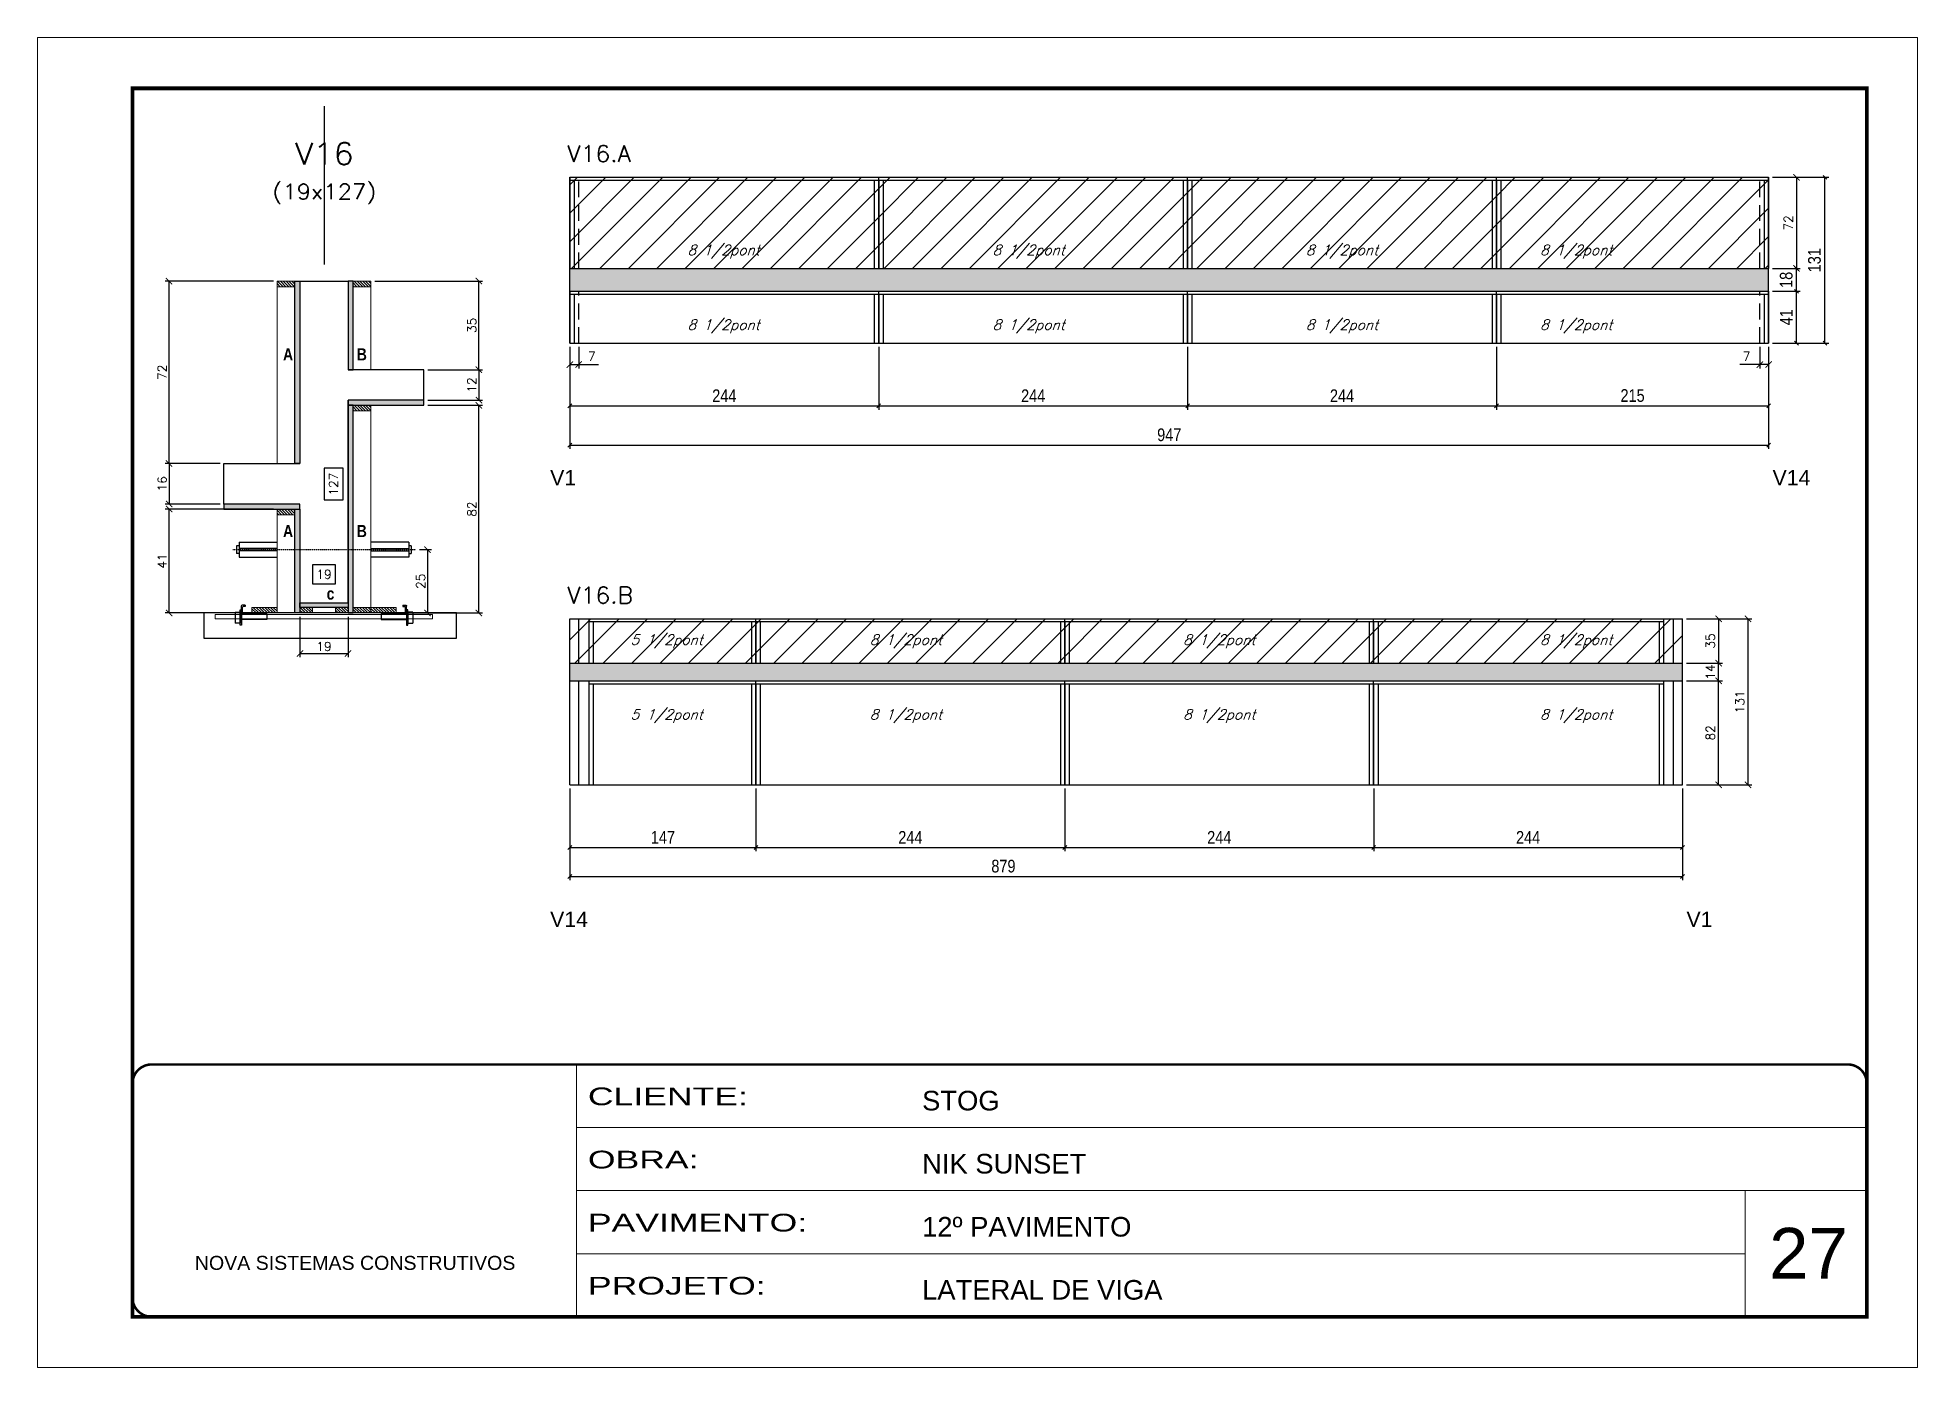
# Model space of a CAD drawing. Extents: x -10448 to -1189, y -11772 to 17235.
# Drawn here: x -7265 to -5780, y 8903 to 9953 of the extents above; entities that cross this region are included whole.
import ezdxf
from ezdxf.enums import TextEntityAlignment as Align

# ---------------------------------------------------------------- set-up
doc = ezdxf.new("R2010")
doc.units = 0
for name, pattern in [('CONTINUO', [0]), ('DASHED', [0.75, 0.5, -0.25]), ('HIDDEN', [0.375, 0.25, -0.125])]:
    doc.linetypes.add(name, pattern=pattern)
for name, color, linetype in [('5', 5, 'Continuous'), ('barrote', 251, 'Continuous'), ('COTA', 241, 'Continuous'), ('Cota Seção (2x)', 4, 'Continuous'), ('detalhes', 4, 'Continuous'), ('Painéis', 200, 'Continuous'), ('presilha', 1, 'Continuous'), ('Reaproveitamento', 251, 'Continuous'), ('SARR_2.2x7', 40, 'Continuous'), ('SARR_3.5x7', 81, 'Continuous'), ('TENSOR', 3, 'Continuous'), ('texto', 7, 'Continuous'), ('Texto de Titulo', 7, 'Continuous'), ('Texto Qtd Sarr', 242, 'Continuous')]:
    doc.layers.add(name, color=color, linetype=linetype)
for name, color, linetype, lineweight in [('CARIMBO', 255, 'Continuous', 9), ('CONCRETO', 251, 'Continuous', 25), ('Folhas', 255, 'Continuous', 9), ('Hachura', 251, 'Continuous', 9), ('Madeira', 126, 'Continuous', 18), ('SARRAFO DE PRESSAO', 251, 'DASHED', 9), ('SCO-___-LAJ', 2, 'Continuous', 0), ('Texto Seção', 7, 'Continuous', 15)]:
    doc.layers.add(name, color=color, linetype=linetype, lineweight=lineweight)
doc.styles.add('ARIAL', font='arial.ttf')
doc.styles.add('COTA TECNICA', font='techl___.ttf', dxfattribs={"height": 10})
doc.styles.add('REGUA-120', font='ROMANS.shx', dxfattribs={"height": 15})
doc.styles.add('Romans', font='romans.shx')
doc.styles.get("Standard").update_dxf_attribs({"font": 'arial.ttf'})
doc.styles.add('TECNICA', font='techb___.ttf', dxfattribs={"height": 10})
doc.styles.add('Tecnologia', font='')
doc.styles.get('Tecnologia').set_extended_font_data('Forgotten Futurist')
doc.dimstyles.new('Cota Paínel', dxfattribs={"dimtxt": 7, "dimasz": 5, "dimexe": 3, "dimexo": 3, "dimgap": 3, "dimtad": 1, "dimdec": 1, "dimzin": 12, "dimdsep": 46, "dimtxsty": 'Romans', "dimblk": 'ARCHTICK', "dimcen": 0, "dimclrd": 4, "dimclre": 4, "dimclrt": 1, "dimadec": 1, "dimazin": 3, "dimtfac": 1, "dimtdec": 1, "dimtmove": 0, "dimatfit": 3, "dimldrblk": 'OBLIQUE', "dimfxl": 1, "dimtolj": 1, "dimtzin": 12, "dimarcsym": 0})
doc.dimstyles.new('Cota Seção (2x)', dxfattribs={"dimtxt": 7, "dimasz": 5, "dimexe": 3, "dimexo": 3, "dimgap": 2, "dimtad": 3, "dimdec": 1, "dimlfac": 0.5, "dimzin": 12, "dimdsep": 46, "dimtxsty": 'Romans', "dimblk": 'ARCHTICK', "dimcen": 0, "dimclrd": 4, "dimclre": 4, "dimclrt": 1, "dimadec": 1, "dimazin": 3, "dimtfac": 1, "dimtdec": 1, "dimtmove": 0, "dimatfit": 3, "dimldrblk": 'OBLIQUE', "dimfxl": 1, "dimtolj": 1, "dimtzin": 12, "dimarcsym": 0})
doc.dimstyles.new('Cota Seção interna', dxfattribs={"dimtxt": 7, "dimasz": 6, "dimexe": 0.18, "dimexo": 2, "dimgap": -4, "dimtad": 3, "dimdec": 1, "dimlfac": 0.5, "dimzin": 12, "dimdsep": 46, "dimtxsty": 'Romans', "dimblk": 'ARCHTICK', "dimcen": 0.09, "dimse1": 1, "dimse2": 1, "dimsd1": 1, "dimsd2": 1, "dimclrd": 180, "dimclre": 5, "dimclrt": 1, "dimadec": 0, "dimazin": 3, "dimtfac": 1, "dimtdec": 1, "dimtofl": 0, "dimtmove": 0, "dimatfit": 3, "dimldrblk": 'ARCHTICK', "dimfxl": 1, "dimtolj": 1, "dimtzin": 0, "dimarcsym": 0})
doc.dimstyles.new('PAINEL', dxfattribs={"dimtxt": 10, "dimasz": 3, "dimexe": 3, "dimexo": 3, "dimgap": 3, "dimtad": 1, "dimdec": 1, "dimzin": 12, "dimdsep": 46, "dimtxsty": 'COTA TECNICA', "dimblk1": 'OBLIQUE', "dimblk2": 'OBLIQUE', "dimsah": 1, "dimcen": 0.9, "dimclrd": 4, "dimclre": 4, "dimclrt": 240, "dimadec": 1, "dimazin": 3, "dimtfac": 1, "dimtdec": 1, "dimtmove": 0, "dimatfit": 3, "dimfxl": 1, "dimtolj": 1, "dimtzin": 12, "dimarcsym": 0})
pattern_1 = [(315, (15517.0789, 1268.8322), (1.12253202, 1.12253202), [])]
pattern_2 = [(135, (-30308.1614, 18063.7196), (-1.12253202, -1.12253202), [])]

msp = doc.modelspace()

# ---------------------------------------------------------------- texts
at = {"layer": '5', "linetype": 'Continuous'}
for s, p in [('V1', (-6859.88, 9599.31)), ('V14', (-5894.18, 9599.31)), ('V14', (-6859.88, 9250.6)), ('V1', (-5962.18, 9250.6))]:
    msp.add_text(s, height=12, rotation=0.00004, dxfattribs=at).set_placement(p)
at = {"layer": 'CARIMBO', "style": 'ARIAL'}
msp.add_text('27', height=40, dxfattribs=at).set_placement((-5896.92, 8972.92))
at = {"layer": 'detalhes', "style": 'TECNICA'}
for s, p in [('A', (-7070.88, 9697.91)), ('B', (-7012.62, 9697.9)), ('A', (-7070.88, 9558.38)), ('B', (-7012.62, 9558.37)), ('c', (-7036.46, 9508.97))]:
    msp.add_text(s, height=9.6, dxfattribs=at).set_placement(p)
at = {"layer": 'texto', "color": 2, "char_height": 8, "attachment_point": 5, "style": 'Romans'}
for s, insert in [('{\\Q19;\\C256;8 1/2pont}', (-6722.84, 9783.74)), ('{\\Q19;\\C256;8 1/2pont}', (-6481.84, 9783.74)), ('{\\Q19;\\C256;8 1/2pont}', (-6234.34, 9783.74)), ('{\\Q19;\\C256;8 1/2pont}', (-6049.34, 9783.74)), ('{\\Q19;\\C256;8 1/2pont}', (-6722.84, 9724.74)), ('{\\Q19;\\C256;8 1/2pont}', (-6481.84, 9724.74)), ('{\\Q19;\\C256;8 1/2pont}', (-6234.34, 9724.74)), ('{\\Q19;\\C256;8 1/2pont}', (-6049.34, 9724.74)), ('{\\Q19;\\C256;5 1/2pont}', (-6767.81, 9476.04)), ('{\\Q19;\\C256;8 1/2pont}', (-6578.84, 9476.04)), ('{\\Q19;\\C256;8 1/2pont}', (-6331.34, 9476.04)), ('{\\Q19;\\C256;8 1/2pont}', (-6049.34, 9476.04)), ('{\\Q19;\\C256;5 1/2pont}', (-6767.81, 9417.04)), ('{\\Q19;\\C256;8 1/2pont}', (-6578.84, 9417.04)), ('{\\Q19;\\C256;8 1/2pont}', (-6331.34, 9417.04)), ('{\\Q19;\\C256;8 1/2pont}', (-6049.34, 9417.04))]:
    msp.add_mtext(s, dxfattribs=dict(at, insert=insert))
at = {"layer": 'Texto Seção', "style": 'REGUA-120', "width": 1.05}
for s, p in [('V16.A', (-6846.34, 9854.71)), ('V16.B', (-6846.34, 9506))]:
    msp.add_text(s, height=13, dxfattribs=at).set_placement(p)

# ---------------------------------------------------------------- blocks, each defined once
blk = doc.blocks.new('9999999999')
at = {"color": 30, "linetype": 'CONTINUO'}
for p, q in [((98564.6, 34230.2), (98564.6, 34429.4)), ((98564.6, 34379.6), (99584, 34379.6)), ((98564.6, 34329.8), (99488, 34329.8)), ((99584, 34329.8), (99488, 34329.8)), ((99488, 34329.8), (99488, 34230.2)), ((98564.6, 34280), (99488, 34280))]:
    blk.add_line(p, q, dxfattribs=at)
at = {"color": 30, "linetype": 'CONTINUO', "const_width": 2}
blk.add_lwpolyline([(99584, 34230.2), (99584, 34414.4, 0.414214), (99569, 34429.4), (98229, 34429.4, 0.414214), (98214, 34414.4), (98214, 34245.2, 0.414214), (98229, 34230.2), (99584, 34230.2)], format="xyb", dxfattribs=at)
at = {"layer": 'Folhas'}
blk.add_lwpolyline([(98139, 34190.2), (99624, 34190.2), (99624, 35240.2), (98139, 35240.2)], close=True, dxfattribs=at)
at = {"layer": 'Folhas', "color": 30, "const_width": 3}
blk.add_lwpolyline([(98214, 34230.2), (99584, 34230.2), (99584, 35200.2), (98214, 35200.2)], close=True, dxfattribs=at)
at = {"color": 7, "linetype": 'Continuous', "ltscale": 5, "style": 'ARIAL'}
for s, height, p in [('STOG', 15.48, (98837.7, 34393.1)), ('NIK SUNSET', 15.48, (98837.7, 34343.3)), ('12º PAVIMENTO', 15.483, (98837.7, 34293.5)), ('NOVA SISTEMAS CONSTRUTIVOS', 11.059, (98263.2, 34267.2)), ('LATERAL DE VIGA', 15.483, (98837.7, 34243.7))]:
    blk.add_text(s, height=height, dxfattribs=at).set_placement(p)
at = {"layer": 'Folhas', "color": 7, "style": 'Tecnologia', "width": 1.5}
for s, p in [('CLIENTE:', (98573.7, 34397.2)), ('OBRA:', (98573.7, 34347.3)), ('PAVIMENTO:', (98573.7, 34297.5)), ('PROJETO:', (98573.7, 34247.7))]:
    blk.add_text(s, height=14, dxfattribs=at).set_placement(p)
blk = doc.blocks.new('titulo1')
at = {"layer": 'Defpoints', "color": 252, "linetype": 'HIDDEN', "ltscale": 2}
blk.add_line((0, 0), (0, 125), dxfattribs=at)
at = {"layer": 'Defpoints', "style": 'Romans', "oblique": 15}
blk.add_attdef('FOLHA', text='', height=10, dxfattribs=at).set_placement((0, 15.6), align=Align.MIDDLE_CENTER)
at = {"layer": 'Texto Qtd Sarr', "color": 3, "style": 'Romans', "oblique": 15}
for tag, height, p in [('TITULO', 17, (0, 71.4)), ('SEÇÃO', 12, (0, 41.5))]:
    blk.add_attdef(tag, text='', height=height, dxfattribs=at).set_placement(p, align=Align.MIDDLE_CENTER)
blk = doc.blocks.new('_ArchTick')
at = {"color": 0, "linetype": 'ByBlock', "const_width": 0.15}
blk.add_lwpolyline([(-0.5, -0.5), (0.5, 0.5)], dxfattribs=at)
blk = doc.blocks.new('*D691')
at = {"layer": 'COTA', "color": 4, "lineweight": -2, "transparency": 16777216}
for p, q in [((-7078.5, 9580.5), (-7163.9, 9580.5)), ((-7160.9, 9498.5), (-7160.9, 9580.5)), ((-7098.5, 9498.5), (-7163.9, 9498.5))]:
    blk.add_line(p, q, dxfattribs=at)
at = {"layer": 'Defpoints', "color": 0, "transparency": 16777216}
for p in [(-7160.9, 9580.5), (-7075.5, 9580.5), (-7095.5, 9498.5)]:
    blk.add_point(p, dxfattribs=at)
at = {"layer": 'COTA', "color": 4, "lineweight": -2, "transparency": 16777216, "xscale": 5, "yscale": 5, "zscale": 5}
for p, rotation in [((-7160.9, 9580.5), 90), ((-7160.9, 9498.5), 270)]:
    blk.add_blockref('_ArchTick', p, dxfattribs=dict(at, rotation=rotation))
at = {"layer": 'COTA', "color": 1, "transparency": 16777216, "insert": (-7166.4, 9539.5), "char_height": 7, "attachment_point": 5, "rotation": 90, "style": 'Romans'}
blk.add_mtext('\\A1;41', dxfattribs=at)
blk = doc.blocks.new('_Oblique')
at = {"color": 0, "linetype": 'ByBlock', "lineweight": -2}
blk.add_line((-0.5, -0.5), (0.5, 0.5), dxfattribs=at)
blk = doc.blocks.new('*D692')
at = {"layer": 'Cota Seção (2x)', "color": 180, "lineweight": -2, "transparency": 16777216}
for p, q in [((-7023.5, 9612.7), (-7038.5, 9612.7)), ((-7038.5, 9612.7), (-7038.5, 9587.7)), ((-7023.5, 9587.7), (-7023.5, 9612.7)), ((-7038.5, 9587.7), (-7023.5, 9587.7))]:
    blk.add_line(p, q, dxfattribs=at)
at = {"layer": 'Defpoints', "color": 0, "transparency": 16777216}
for p in [(-7019.5, 9760.5), (-7019.5, 9760.5), (-7019.2, 9506.5)]:
    blk.add_point(p, dxfattribs=at)
at = {"layer": 'Cota Seção (2x)', "color": 1, "transparency": 16777216, "insert": (-7031, 9600.2), "char_height": 7, "attachment_point": 5, "rotation": 90, "style": 'Romans'}
blk.add_mtext('\\A1;127', dxfattribs=at)
blk = doc.blocks.new('PRESILHA METÁLICA 1')
at = {"layer": 'presilha'}
for p, q in [((0, 13), (6, 13)), ((0, 13), (0, 0)), ((6, 0), (0, 0)), ((6, 15.5), (7.5, 15.5)), ((6, -2.5), (6, 15.5)), ((6, 13), (6, 0)), ((7.5, 10.6), (7.5, 19.9)), ((7.5, 15.5), (7.5, -2.5)), ((37.5, 4.1), (7.5, 4.1)), ((12, 21), (8.6, 21)), ((9, 11.6), (9, 18.9)), ((12, 19.5), (9.6, 19.5)), ((37.5, 11), (9.6, 11)), ((12, 21), (12, 19.5)), ((37.5, 11), (37.5, 4.1)), ((7.5, -2.5), (6, -2.5))]:
    blk.add_line(p, q, dxfattribs=at)
for centre, radius, start, end in [((8.6, 19.9), 1.14, 90, 180), ((9.6, 18.9), 0.57, 90, 180), ((9.6, 11.6), 0.57, 180, 270)]:
    blk.add_arc(centre, radius, start, end, dxfattribs=at)
blk = doc.blocks.new('*D693')
at = {"layer": 'COTA', "color": 4, "lineweight": -2, "transparency": 16777216}
for p, q in [((-7057.5, 9495.5), (-7057.5, 9463.5)), ((-7019.5, 9495.5), (-7019.5, 9463.5)), ((-7057.5, 9466.5), (-7019.5, 9466.5))]:
    blk.add_line(p, q, dxfattribs=at)
at = {"layer": 'Defpoints', "color": 0, "transparency": 16777216}
for p in [(-7057.5, 9498.5), (-7019.5, 9498.5), (-7019.5, 9466.5)]:
    blk.add_point(p, dxfattribs=at)
at = {"layer": 'COTA', "color": 4, "lineweight": -2, "transparency": 16777216, "xscale": 5, "yscale": 5, "zscale": 5, "rotation": 180}
blk.add_blockref('_ArchTick', (-7057.5, 9466.5), dxfattribs=at)
at = {"layer": 'COTA', "color": 4, "lineweight": -2, "transparency": 16777216, "xscale": 5, "yscale": 5, "zscale": 5}
blk.add_blockref('_ArchTick', (-7019.5, 9466.5), dxfattribs=at)
at = {"layer": 'COTA', "color": 1, "transparency": 16777216, "insert": (-7038.5, 9472), "char_height": 7, "attachment_point": 5, "style": 'Romans'}
blk.add_mtext('\\A1;19', dxfattribs=at)
blk = doc.blocks.new('*D696')
at = {"layer": 'COTA', "color": 4, "lineweight": -2, "transparency": 16777216}
for p, q in [((-6963.2, 9548.5), (-6953.7, 9548.5)), ((-6956.7, 9548.5), (-6956.7, 9498.5)), ((-6978.5, 9498.5), (-6953.7, 9498.5))]:
    blk.add_line(p, q, dxfattribs=at)
at = {"layer": 'Defpoints', "color": 0, "transparency": 16777216}
for p in [(-6966.2, 9548.5), (-6981.5, 9498.5), (-6956.7, 9498.5)]:
    blk.add_point(p, dxfattribs=at)
at = {"layer": 'COTA', "color": 4, "lineweight": -2, "transparency": 16777216, "xscale": 5, "yscale": 5, "zscale": 5}
for p, rotation in [((-6956.7, 9548.5), 90), ((-6956.7, 9498.5), 270)]:
    blk.add_blockref('_ArchTick', p, dxfattribs=dict(at, rotation=rotation))
at = {"layer": 'COTA', "color": 1, "transparency": 16777216, "insert": (-6962.2, 9523.5), "char_height": 7, "attachment_point": 5, "rotation": 90, "style": 'Romans'}
blk.add_mtext('\\A1;25', dxfattribs=at)
blk = doc.blocks.new('*D694')
at = {"layer": 'COTA', "color": 4, "lineweight": -2, "transparency": 16777216}
for p, q in [((-6956.5, 9690.5), (-6913.2, 9690.5)), ((-6916.2, 9690.5), (-6916.2, 9666.5)), ((-6956.5, 9666.5), (-6913.2, 9666.5))]:
    blk.add_line(p, q, dxfattribs=at)
at = {"layer": 'Defpoints', "color": 0, "transparency": 16777216}
for p in [(-6959.5, 9690.5), (-6959.5, 9666.5), (-6916.2, 9666.5)]:
    blk.add_point(p, dxfattribs=at)
at = {"layer": 'COTA', "color": 4, "lineweight": -2, "transparency": 16777216, "xscale": 5, "yscale": 5, "zscale": 5}
for p, rotation in [((-6916.2, 9690.5), 90), ((-6916.2, 9666.5), 270)]:
    blk.add_blockref('_ArchTick', p, dxfattribs=dict(at, rotation=rotation))
at = {"layer": 'COTA', "color": 1, "transparency": 16777216, "insert": (-6921.7, 9678.5), "char_height": 7, "attachment_point": 5, "rotation": 90, "style": 'Romans'}
blk.add_mtext('\\A1;12', dxfattribs=at)
blk = doc.blocks.new('*D695')
at = {"layer": 'COTA', "color": 4, "lineweight": -2, "transparency": 16777216}
for p, q in [((-6956.5, 9662.5), (-6913.2, 9662.5)), ((-6916.2, 9498.5), (-6916.2, 9662.5)), ((-6978.5, 9498.5), (-6913.2, 9498.5))]:
    blk.add_line(p, q, dxfattribs=at)
at = {"layer": 'Defpoints', "color": 0, "transparency": 16777216}
for p in [(-6959.5, 9662.5), (-6916.2, 9662.5), (-6981.5, 9498.5)]:
    blk.add_point(p, dxfattribs=at)
at = {"layer": 'COTA', "color": 4, "lineweight": -2, "transparency": 16777216, "xscale": 5, "yscale": 5, "zscale": 5}
for p, rotation in [((-6916.2, 9662.5), 90), ((-6916.2, 9498.5), 270)]:
    blk.add_blockref('_ArchTick', p, dxfattribs=dict(at, rotation=rotation))
at = {"layer": 'COTA', "color": 1, "transparency": 16777216, "insert": (-6921.7, 9580.5), "char_height": 7, "attachment_point": 5, "rotation": 90, "style": 'Romans'}
blk.add_mtext('\\A1;82', dxfattribs=at)
blk = doc.blocks.new('*D697')
at = {"layer": 'COTA', "color": 4, "lineweight": -2, "transparency": 16777216}
for p, q in [((-7078.5, 9760.5), (-7163.9, 9760.5)), ((-7160.9, 9616.5), (-7160.9, 9760.5)), ((-7120.5, 9616.5), (-7163.9, 9616.5))]:
    blk.add_line(p, q, dxfattribs=at)
at = {"layer": 'Defpoints', "color": 0, "transparency": 16777216}
for p in [(-7160.9, 9760.5), (-7075.5, 9760.5), (-7117.5, 9616.5)]:
    blk.add_point(p, dxfattribs=at)
at = {"layer": 'COTA', "color": 4, "lineweight": -2, "transparency": 16777216, "xscale": 5, "yscale": 5, "zscale": 5}
for p, rotation in [((-7160.9, 9760.5), 90), ((-7160.9, 9616.5), 270)]:
    blk.add_blockref('_ArchTick', p, dxfattribs=dict(at, rotation=rotation))
at = {"layer": 'COTA', "color": 1, "transparency": 16777216, "insert": (-7166.4, 9688.5), "char_height": 7, "attachment_point": 5, "rotation": 90, "style": 'Romans'}
blk.add_mtext('\\A1;72', dxfattribs=at)
blk = doc.blocks.new('*D698')
at = {"layer": 'COTA', "color": 4, "lineweight": -2, "transparency": 16777216}
for p, q in [((-7120.5, 9616.5), (-7163.9, 9616.5)), ((-7160.9, 9616.5), (-7160.9, 9584.5)), ((-7120.5, 9584.5), (-7163.9, 9584.5))]:
    blk.add_line(p, q, dxfattribs=at)
at = {"layer": 'Defpoints', "color": 0, "transparency": 16777216}
for p in [(-7117.5, 9616.5), (-7160.9, 9584.5), (-7117.5, 9584.5)]:
    blk.add_point(p, dxfattribs=at)
at = {"layer": 'COTA', "color": 4, "lineweight": -2, "transparency": 16777216, "xscale": 5, "yscale": 5, "zscale": 5}
for p, rotation in [((-7160.9, 9616.5), 90), ((-7160.9, 9584.5), 270)]:
    blk.add_blockref('_ArchTick', p, dxfattribs=dict(at, rotation=rotation))
at = {"layer": 'COTA', "color": 1, "transparency": 16777216, "insert": (-7166.4, 9600.5), "char_height": 7, "attachment_point": 5, "rotation": 90, "style": 'Romans'}
blk.add_mtext('\\A1;16', dxfattribs=at)
blk = doc.blocks.new('*D699')
at = {"layer": 'COTA', "color": 4, "lineweight": -2, "transparency": 16777216}
for p, q in [((-6998.5, 9760.5), (-6913.2, 9760.5)), ((-6916.2, 9690.5), (-6916.2, 9760.5)), ((-6956.5, 9690.5), (-6913.2, 9690.5))]:
    blk.add_line(p, q, dxfattribs=at)
at = {"layer": 'Defpoints', "color": 0, "transparency": 16777216}
for p in [(-7001.5, 9760.5), (-6916.2, 9760.5), (-6959.5, 9690.5)]:
    blk.add_point(p, dxfattribs=at)
at = {"layer": 'COTA', "color": 4, "lineweight": -2, "transparency": 16777216, "xscale": 5, "yscale": 5, "zscale": 5}
for p, rotation in [((-6916.2, 9760.5), 90), ((-6916.2, 9690.5), 270)]:
    blk.add_blockref('_ArchTick', p, dxfattribs=dict(at, rotation=rotation))
at = {"layer": 'COTA', "color": 1, "transparency": 16777216, "insert": (-6921.7, 9725.5), "char_height": 7, "attachment_point": 5, "rotation": 90, "style": 'Romans'}
blk.add_mtext('\\A1;35', dxfattribs=at)
blk = doc.blocks.new('*D700')
at = {"layer": 'Cota Seção (2x)', "color": 180, "lineweight": -2, "transparency": 16777216}
for p, q in [((-7029.5, 9536.5), (-7047.5, 9536.5)), ((-7047.5, 9536.5), (-7047.5, 9521.5)), ((-7029.5, 9521.5), (-7029.5, 9536.5)), ((-7047.5, 9521.5), (-7029.5, 9521.5))]:
    blk.add_line(p, q, dxfattribs=at)
at = {"layer": 'Defpoints', "color": 0, "transparency": 16777216}
for p in [(-7057.5, 9506.5), (-7019.5, 9517.5), (-7019.5, 9506.5)]:
    blk.add_point(p, dxfattribs=at)
at = {"layer": 'Cota Seção (2x)', "color": 1, "transparency": 16777216, "insert": (-7038.5, 9529), "char_height": 7, "attachment_point": 5, "style": 'Romans'}
blk.add_mtext('\\A1;19', dxfattribs=at)
blk = doc.blocks.new('*D701')
at = {"layer": 'COTA', "color": 4, "linetype": 'ByBlock', "lineweight": -2, "transparency": 16777216}
for p, q in [((-5894.3, 9752.5), (-5872.3, 9752.5)), ((-5875.3, 9711.5), (-5875.3, 9752.5)), ((-5894.3, 9711.5), (-5872.3, 9711.5))]:
    blk.add_line(p, q, dxfattribs=at)
at = {"layer": 'Defpoints', "color": 0, "linetype": 'ByBlock', "transparency": 16777216}
for p in [(-5897.3, 9752.5), (-5875.3, 9752.5), (-5897.3, 9711.5)]:
    blk.add_point(p, dxfattribs=at)
at = {"layer": 'COTA', "color": 4, "linetype": 'ByBlock', "lineweight": -2, "transparency": 16777216, "xscale": 3, "yscale": 3, "zscale": 3}
for p, rotation in [((-5875.3, 9752.5), 90), ((-5875.3, 9711.5), 270)]:
    blk.add_blockref('_Oblique', p, dxfattribs=dict(at, rotation=rotation))
at = {"layer": 'COTA', "color": 240, "linetype": 'ByBlock', "transparency": 16777216, "insert": (-5883.4, 9732), "char_height": 10, "attachment_point": 5, "rotation": 90, "style": 'COTA TECNICA'}
blk.add_mtext('\\A1;41', dxfattribs=at)
blk = doc.blocks.new('*D702')
at = {"layer": 'COTA', "color": 4, "linetype": 'ByBlock', "lineweight": -2, "transparency": 16777216}
for p, q in [((-5894.3, 9770.5), (-5872.3, 9770.5)), ((-5875.3, 9752.5), (-5875.3, 9770.5)), ((-5894.3, 9752.5), (-5872.3, 9752.5))]:
    blk.add_line(p, q, dxfattribs=at)
at = {"layer": 'Defpoints', "color": 0, "linetype": 'ByBlock', "transparency": 16777216}
for p in [(-5897.3, 9770.5), (-5875.3, 9770.5), (-5897.3, 9752.5)]:
    blk.add_point(p, dxfattribs=at)
at = {"layer": 'COTA', "color": 4, "linetype": 'ByBlock', "lineweight": -2, "transparency": 16777216, "xscale": 3, "yscale": 3, "zscale": 3}
for p, rotation in [((-5875.3, 9770.5), 90), ((-5875.3, 9752.5), 270)]:
    blk.add_blockref('_Oblique', p, dxfattribs=dict(at, rotation=rotation))
at = {"layer": 'COTA', "color": 240, "linetype": 'ByBlock', "transparency": 16777216, "insert": (-5883.4, 9761.5), "char_height": 10, "attachment_point": 5, "rotation": 90, "style": 'COTA TECNICA'}
blk.add_mtext('\\A1;18', dxfattribs=at)
blk = doc.blocks.new('*D703')
at = {"layer": 'COTA', "color": 4, "linetype": 'ByBlock', "lineweight": -2, "transparency": 16777216}
for p, q in [((-5894.3, 9842.5), (-5849.8, 9842.5)), ((-5852.8, 9711.5), (-5852.8, 9842.5)), ((-5894.3, 9711.5), (-5849.8, 9711.5))]:
    blk.add_line(p, q, dxfattribs=at)
at = {"layer": 'Defpoints', "color": 0, "linetype": 'ByBlock', "transparency": 16777216}
for p in [(-5897.3, 9842.5), (-5852.8, 9842.5), (-5897.3, 9711.5)]:
    blk.add_point(p, dxfattribs=at)
at = {"layer": 'COTA', "color": 4, "linetype": 'ByBlock', "lineweight": -2, "transparency": 16777216, "xscale": 3, "yscale": 3, "zscale": 3}
for p, rotation in [((-5852.8, 9842.5), 90), ((-5852.8, 9711.5), 270)]:
    blk.add_blockref('_Oblique', p, dxfattribs=dict(at, rotation=rotation))
at = {"layer": 'COTA', "color": 240, "linetype": 'ByBlock', "transparency": 16777216, "insert": (-5861.1, 9777), "char_height": 10, "attachment_point": 5, "rotation": 90, "style": 'COTA TECNICA'}
blk.add_mtext('\\A1;131', dxfattribs=at)
blk = doc.blocks.new('*D704')
at = {"layer": 'COTA', "color": 4, "linetype": 'ByBlock', "lineweight": -2, "transparency": 16777216}
for p, q in [((-6844.3, 9708.5), (-6844.3, 9659)), ((-6600.3, 9708.5), (-6600.3, 9659)), ((-6844.3, 9662), (-6600.3, 9662))]:
    blk.add_line(p, q, dxfattribs=at)
at = {"layer": 'Defpoints', "color": 0, "linetype": 'ByBlock', "transparency": 16777216}
for p in [(-6844.3, 9711.5), (-6600.3, 9711.5), (-6600.3, 9662)]:
    blk.add_point(p, dxfattribs=at)
at = {"layer": 'COTA', "color": 4, "linetype": 'ByBlock', "lineweight": -2, "transparency": 16777216, "xscale": 3, "yscale": 3, "zscale": 3, "rotation": 180}
blk.add_blockref('_Oblique', (-6844.3, 9662), dxfattribs=at)
at = {"layer": 'COTA', "color": 4, "linetype": 'ByBlock', "lineweight": -2, "transparency": 16777216, "xscale": 3, "yscale": 3, "zscale": 3}
blk.add_blockref('_Oblique', (-6600.3, 9662), dxfattribs=at)
at = {"layer": 'COTA', "color": 240, "linetype": 'ByBlock', "transparency": 16777216, "insert": (-6722.3, 9670), "char_height": 10, "attachment_point": 5, "style": 'COTA TECNICA'}
blk.add_mtext('\\A1;244', dxfattribs=at)
blk = doc.blocks.new('*D705')
at = {"layer": 'COTA', "color": 4, "linetype": 'ByBlock', "lineweight": -2, "transparency": 16777216}
for p, q in [((-6600.3, 9708.5), (-6600.3, 9659)), ((-6356.3, 9708.5), (-6356.3, 9659)), ((-6600.3, 9662), (-6356.3, 9662))]:
    blk.add_line(p, q, dxfattribs=at)
at = {"layer": 'Defpoints', "color": 0, "linetype": 'ByBlock', "transparency": 16777216}
for p in [(-6600.3, 9711.5), (-6356.3, 9711.5), (-6356.3, 9662)]:
    blk.add_point(p, dxfattribs=at)
at = {"layer": 'COTA', "color": 4, "linetype": 'ByBlock', "lineweight": -2, "transparency": 16777216, "xscale": 3, "yscale": 3, "zscale": 3, "rotation": 180}
blk.add_blockref('_Oblique', (-6600.3, 9662), dxfattribs=at)
at = {"layer": 'COTA', "color": 4, "linetype": 'ByBlock', "lineweight": -2, "transparency": 16777216, "xscale": 3, "yscale": 3, "zscale": 3}
blk.add_blockref('_Oblique', (-6356.3, 9662), dxfattribs=at)
at = {"layer": 'COTA', "color": 240, "linetype": 'ByBlock', "transparency": 16777216, "insert": (-6478.3, 9670), "char_height": 10, "attachment_point": 5, "style": 'COTA TECNICA'}
blk.add_mtext('\\A1;244', dxfattribs=at)
blk = doc.blocks.new('*D706')
at = {"layer": 'COTA', "color": 4, "linetype": 'ByBlock', "lineweight": -2, "transparency": 16777216}
for p, q in [((-6844.3, 9708.5), (-6844.3, 9628)), ((-5897.3, 9708.5), (-5897.3, 9628)), ((-6844.3, 9631), (-5897.3, 9631))]:
    blk.add_line(p, q, dxfattribs=at)
at = {"layer": 'Defpoints', "color": 0, "linetype": 'ByBlock', "transparency": 16777216}
for p in [(-6844.3, 9711.5), (-5897.3, 9711.5), (-5897.3, 9631)]:
    blk.add_point(p, dxfattribs=at)
at = {"layer": 'COTA', "color": 4, "linetype": 'ByBlock', "lineweight": -2, "transparency": 16777216, "xscale": 3, "yscale": 3, "zscale": 3, "rotation": 180}
blk.add_blockref('_Oblique', (-6844.3, 9631), dxfattribs=at)
at = {"layer": 'COTA', "color": 4, "linetype": 'ByBlock', "lineweight": -2, "transparency": 16777216, "xscale": 3, "yscale": 3, "zscale": 3}
blk.add_blockref('_Oblique', (-5897.3, 9631), dxfattribs=at)
at = {"layer": 'COTA', "color": 240, "linetype": 'ByBlock', "transparency": 16777216, "insert": (-6370.8, 9639.1), "char_height": 10, "attachment_point": 5, "style": 'COTA TECNICA'}
blk.add_mtext('\\A1;947', dxfattribs=at)
blk = doc.blocks.new('*D707')
at = {"layer": 'COTA', "color": 4, "linetype": 'ByBlock', "lineweight": -2, "transparency": 16777216}
for p, q in [((-6112.3, 9708.5), (-6112.3, 9659)), ((-5897.3, 9696.3), (-5897.3, 9659)), ((-6112.3, 9662), (-5897.3, 9662))]:
    blk.add_line(p, q, dxfattribs=at)
at = {"layer": 'Defpoints', "color": 0, "linetype": 'ByBlock', "transparency": 16777216}
for p in [(-6112.3, 9711.5), (-5897.3, 9699.3), (-5897.3, 9662)]:
    blk.add_point(p, dxfattribs=at)
at = {"layer": 'COTA', "color": 4, "linetype": 'ByBlock', "lineweight": -2, "transparency": 16777216, "xscale": 3, "yscale": 3, "zscale": 3, "rotation": 180}
blk.add_blockref('_Oblique', (-6112.3, 9662), dxfattribs=at)
at = {"layer": 'COTA', "color": 4, "linetype": 'ByBlock', "lineweight": -2, "transparency": 16777216, "xscale": 3, "yscale": 3, "zscale": 3}
blk.add_blockref('_Oblique', (-5897.3, 9662), dxfattribs=at)
at = {"layer": 'COTA', "color": 240, "linetype": 'ByBlock', "transparency": 16777216, "insert": (-6004.8, 9670.1), "char_height": 10, "attachment_point": 5, "style": 'COTA TECNICA'}
blk.add_mtext('\\A1;215', dxfattribs=at)
blk = doc.blocks.new('*D708')
at = {"layer": 'COTA', "color": 4, "linetype": 'ByBlock', "lineweight": -2, "transparency": 16777216}
for p, q in [((-6356.3, 9708.5), (-6356.3, 9659)), ((-6112.3, 9708.5), (-6112.3, 9659)), ((-6356.3, 9662), (-6112.3, 9662))]:
    blk.add_line(p, q, dxfattribs=at)
at = {"layer": 'Defpoints', "color": 0, "linetype": 'ByBlock', "transparency": 16777216}
for p in [(-6356.3, 9711.5), (-6112.3, 9711.5), (-6112.3, 9662)]:
    blk.add_point(p, dxfattribs=at)
at = {"layer": 'COTA', "color": 4, "linetype": 'ByBlock', "lineweight": -2, "transparency": 16777216, "xscale": 3, "yscale": 3, "zscale": 3, "rotation": 180}
blk.add_blockref('_Oblique', (-6356.3, 9662), dxfattribs=at)
at = {"layer": 'COTA', "color": 4, "linetype": 'ByBlock', "lineweight": -2, "transparency": 16777216, "xscale": 3, "yscale": 3, "zscale": 3}
blk.add_blockref('_Oblique', (-6112.3, 9662), dxfattribs=at)
at = {"layer": 'COTA', "color": 240, "linetype": 'ByBlock', "transparency": 16777216, "insert": (-6234.3, 9670), "char_height": 10, "attachment_point": 5, "style": 'COTA TECNICA'}
blk.add_mtext('\\A1;244', dxfattribs=at)
blk = doc.blocks.new('*D709')
at = {"layer": 'COTA', "color": 4, "lineweight": -2, "transparency": 16777216}
for p, q in [((-5894.3, 9842.5), (-5872.3, 9842.5)), ((-5875.3, 9842.5), (-5875.3, 9770.5)), ((-5894.3, 9770.5), (-5872.3, 9770.5))]:
    blk.add_line(p, q, dxfattribs=at)
at = {"layer": 'Defpoints', "color": 0, "transparency": 16777216}
for p in [(-5897.3, 9842.5), (-5897.3, 9770.5), (-5875.3, 9770.5)]:
    blk.add_point(p, dxfattribs=at)
at = {"layer": 'COTA', "color": 4, "lineweight": -2, "transparency": 16777216, "xscale": 5, "yscale": 5, "zscale": 5}
for p, rotation in [((-5875.3, 9842.5), 90), ((-5875.3, 9770.5), 270)]:
    blk.add_blockref('_ArchTick', p, dxfattribs=dict(at, rotation=rotation))
at = {"layer": 'COTA', "color": 1, "transparency": 16777216, "insert": (-5881.8, 9806.5), "char_height": 7, "attachment_point": 5, "rotation": 90, "style": 'Romans'}
blk.add_mtext('\\A1;72', dxfattribs=at)
blk = doc.blocks.new('*D710')
at = {"layer": 'COTA', "color": 4, "lineweight": -2, "transparency": 16777216}
for p, q in [((-6844.3, 9708.5), (-6844.3, 9691.6)), ((-6837.3, 9708.5), (-6837.3, 9691.6)), ((-6844.3, 9694.6), (-6837.3, 9694.6)), ((-6837.3, 9694.6), (-6821.7, 9694.6))]:
    blk.add_line(p, q, dxfattribs=at)
at = {"layer": 'Defpoints', "color": 0, "transparency": 16777216}
for p in [(-6844.3, 9711.5), (-6837.3, 9711.5), (-6837.3, 9694.6)]:
    blk.add_point(p, dxfattribs=at)
at = {"layer": 'COTA', "color": 4, "lineweight": -2, "transparency": 16777216, "xscale": 5, "yscale": 5, "zscale": 5, "rotation": 180}
blk.add_blockref('_ArchTick', (-6844.3, 9694.6), dxfattribs=at)
at = {"layer": 'COTA', "color": 4, "lineweight": -2, "transparency": 16777216, "xscale": 5, "yscale": 5, "zscale": 5}
blk.add_blockref('_ArchTick', (-6837.3, 9694.6), dxfattribs=at)
at = {"layer": 'COTA', "color": 1, "transparency": 16777216, "insert": (-6827, 9701.1), "char_height": 7, "attachment_point": 5, "style": 'Romans'}
blk.add_mtext('\\A1;7', dxfattribs=at)
blk = doc.blocks.new('*D711')
at = {"layer": 'COTA', "color": 4, "lineweight": -2, "transparency": 16777216}
for p, q in [((-5904.3, 9708.5), (-5904.3, 9691.6)), ((-5897.3, 9708.5), (-5897.3, 9691.6)), ((-5904.3, 9694.6), (-5920, 9694.6)), ((-5897.3, 9694.6), (-5904.3, 9694.6))]:
    blk.add_line(p, q, dxfattribs=at)
at = {"layer": 'Defpoints', "color": 0, "transparency": 16777216}
for p in [(-5904.3, 9711.5), (-5897.3, 9711.5), (-5904.3, 9694.6)]:
    blk.add_point(p, dxfattribs=at)
at = {"layer": 'COTA', "color": 4, "lineweight": -2, "transparency": 16777216, "xscale": 5, "yscale": 5, "zscale": 5, "rotation": 180}
blk.add_blockref('_ArchTick', (-5904.3, 9694.6), dxfattribs=at)
at = {"layer": 'COTA', "color": 4, "lineweight": -2, "transparency": 16777216, "xscale": 5, "yscale": 5, "zscale": 5}
blk.add_blockref('_ArchTick', (-5897.3, 9694.6), dxfattribs=at)
at = {"layer": 'COTA', "color": 1, "transparency": 16777216, "insert": (-5914.7, 9701.1), "char_height": 7, "attachment_point": 5, "style": 'Romans'}
blk.add_mtext('\\A1;7', dxfattribs=at)
blk = doc.blocks.new('*D712')
at = {"layer": 'COTA', "color": 4, "lineweight": -2, "transparency": 16777216}
for p, q in [((-5962.3, 9444.8), (-5933.8, 9444.8)), ((-5936.8, 9362.8), (-5936.8, 9444.8)), ((-5962.3, 9362.8), (-5933.8, 9362.8))]:
    blk.add_line(p, q, dxfattribs=at)
at = {"layer": 'Defpoints', "color": 0, "transparency": 16777216}
for p in [(-5965.3, 9444.8), (-5936.8, 9444.8), (-5965.3, 9362.8)]:
    blk.add_point(p, dxfattribs=at)
at = {"layer": 'COTA', "color": 4, "lineweight": -2, "transparency": 16777216, "xscale": 5, "yscale": 5, "zscale": 5}
for p, rotation in [((-5936.8, 9444.8), 90), ((-5936.8, 9362.8), 270)]:
    blk.add_blockref('_ArchTick', p, dxfattribs=dict(at, rotation=rotation))
at = {"layer": 'COTA', "color": 1, "transparency": 16777216, "insert": (-5943.3, 9403.8), "char_height": 7, "attachment_point": 5, "rotation": 90, "style": 'Romans'}
blk.add_mtext('\\A1;82', dxfattribs=at)
blk = doc.blocks.new('*D713')
at = {"layer": 'COTA', "color": 4, "lineweight": -2, "transparency": 16777216}
for p, q in [((-5962.3, 9458.8), (-5933.8, 9458.8)), ((-5962.3, 9444.8), (-5933.8, 9444.8)), ((-5936.8, 9444.8), (-5936.8, 9458.8))]:
    blk.add_line(p, q, dxfattribs=at)
at = {"layer": 'Defpoints', "color": 0, "transparency": 16777216}
for p in [(-5965.3, 9458.8), (-5965.3, 9444.8), (-5936.8, 9458.8)]:
    blk.add_point(p, dxfattribs=at)
at = {"layer": 'COTA', "color": 4, "lineweight": -2, "transparency": 16777216, "xscale": 5, "yscale": 5, "zscale": 5}
for p, rotation in [((-5936.8, 9458.8), 90), ((-5936.8, 9444.8), 270)]:
    blk.add_blockref('_ArchTick', p, dxfattribs=dict(at, rotation=rotation))
at = {"layer": 'COTA', "color": 1, "transparency": 16777216, "insert": (-5943.3, 9451.8), "char_height": 7, "attachment_point": 5, "rotation": 90, "style": 'Romans'}
blk.add_mtext('\\A1;14', dxfattribs=at)
blk = doc.blocks.new('*D714')
at = {"layer": 'COTA', "color": 4, "lineweight": -2, "transparency": 16777216}
for p, q in [((-5962.3, 9493.8), (-5910.6, 9493.8)), ((-5913.6, 9362.8), (-5913.6, 9493.8)), ((-5962.3, 9362.8), (-5910.6, 9362.8))]:
    blk.add_line(p, q, dxfattribs=at)
at = {"layer": 'Defpoints', "color": 0, "transparency": 16777216}
for p in [(-5965.3, 9493.8), (-5913.6, 9493.8), (-5965.3, 9362.8)]:
    blk.add_point(p, dxfattribs=at)
at = {"layer": 'COTA', "color": 4, "lineweight": -2, "transparency": 16777216, "xscale": 5, "yscale": 5, "zscale": 5}
for p, rotation in [((-5913.6, 9493.8), 90), ((-5913.6, 9362.8), 270)]:
    blk.add_blockref('_ArchTick', p, dxfattribs=dict(at, rotation=rotation))
at = {"layer": 'COTA', "color": 1, "transparency": 16777216, "insert": (-5920.1, 9428.3), "char_height": 7, "attachment_point": 5, "rotation": 90, "style": 'Romans'}
blk.add_mtext('\\A1;131', dxfattribs=at)
blk = doc.blocks.new('*D715')
at = {"layer": 'COTA', "color": 4, "linetype": 'ByBlock', "lineweight": -2, "transparency": 16777216}
for p, q in [((-6844.3, 9359.8), (-6844.3, 9310.3)), ((-6697.3, 9359.8), (-6697.3, 9310.3)), ((-6844.3, 9313.3), (-6697.3, 9313.3))]:
    blk.add_line(p, q, dxfattribs=at)
at = {"layer": 'Defpoints', "color": 0, "linetype": 'ByBlock', "transparency": 16777216}
for p in [(-6844.3, 9362.8), (-6697.3, 9362.8), (-6697.3, 9313.3)]:
    blk.add_point(p, dxfattribs=at)
at = {"layer": 'COTA', "color": 4, "linetype": 'ByBlock', "lineweight": -2, "transparency": 16777216, "xscale": 3, "yscale": 3, "zscale": 3, "rotation": 180}
blk.add_blockref('_Oblique', (-6844.3, 9313.3), dxfattribs=at)
at = {"layer": 'COTA', "color": 4, "linetype": 'ByBlock', "lineweight": -2, "transparency": 16777216, "xscale": 3, "yscale": 3, "zscale": 3}
blk.add_blockref('_Oblique', (-6697.3, 9313.3), dxfattribs=at)
at = {"layer": 'COTA', "color": 240, "linetype": 'ByBlock', "transparency": 16777216, "insert": (-6770.8, 9321.3), "char_height": 10, "attachment_point": 5, "style": 'COTA TECNICA'}
blk.add_mtext('\\A1;147', dxfattribs=at)
blk = doc.blocks.new('*D716')
at = {"layer": 'COTA', "color": 4, "linetype": 'ByBlock', "lineweight": -2, "transparency": 16777216}
for p, q in [((-6697.3, 9359.8), (-6697.3, 9310.3)), ((-6453.3, 9359.8), (-6453.3, 9310.3)), ((-6697.3, 9313.3), (-6453.3, 9313.3))]:
    blk.add_line(p, q, dxfattribs=at)
at = {"layer": 'Defpoints', "color": 0, "linetype": 'ByBlock', "transparency": 16777216}
for p in [(-6697.3, 9362.8), (-6453.3, 9362.8), (-6453.3, 9313.3)]:
    blk.add_point(p, dxfattribs=at)
at = {"layer": 'COTA', "color": 4, "linetype": 'ByBlock', "lineweight": -2, "transparency": 16777216, "xscale": 3, "yscale": 3, "zscale": 3, "rotation": 180}
blk.add_blockref('_Oblique', (-6697.3, 9313.3), dxfattribs=at)
at = {"layer": 'COTA', "color": 4, "linetype": 'ByBlock', "lineweight": -2, "transparency": 16777216, "xscale": 3, "yscale": 3, "zscale": 3}
blk.add_blockref('_Oblique', (-6453.3, 9313.3), dxfattribs=at)
at = {"layer": 'COTA', "color": 240, "linetype": 'ByBlock', "transparency": 16777216, "insert": (-6575.3, 9321.3), "char_height": 10, "attachment_point": 5, "style": 'COTA TECNICA'}
blk.add_mtext('\\A1;244', dxfattribs=at)
blk = doc.blocks.new('*D717')
at = {"layer": 'COTA', "color": 4, "linetype": 'ByBlock', "lineweight": -2, "transparency": 16777216}
for p, q in [((-6844.3, 9359.8), (-6844.3, 9287.4)), ((-5965.3, 9359.8), (-5965.3, 9287.4)), ((-6844.3, 9290.4), (-5965.3, 9290.4))]:
    blk.add_line(p, q, dxfattribs=at)
at = {"layer": 'Defpoints', "color": 0, "linetype": 'ByBlock', "transparency": 16777216}
for p in [(-6844.3, 9362.8), (-5965.3, 9362.8), (-5965.3, 9290.4)]:
    blk.add_point(p, dxfattribs=at)
at = {"layer": 'COTA', "color": 4, "linetype": 'ByBlock', "lineweight": -2, "transparency": 16777216, "xscale": 3, "yscale": 3, "zscale": 3, "rotation": 180}
blk.add_blockref('_Oblique', (-6844.3, 9290.4), dxfattribs=at)
at = {"layer": 'COTA', "color": 4, "linetype": 'ByBlock', "lineweight": -2, "transparency": 16777216, "xscale": 3, "yscale": 3, "zscale": 3}
blk.add_blockref('_Oblique', (-5965.3, 9290.4), dxfattribs=at)
at = {"layer": 'COTA', "color": 240, "linetype": 'ByBlock', "transparency": 16777216, "insert": (-6501.8, 9298.5), "char_height": 10, "attachment_point": 5, "style": 'COTA TECNICA'}
blk.add_mtext('\\A1;879', dxfattribs=at)
blk = doc.blocks.new('*D718')
at = {"layer": 'COTA', "color": 4, "linetype": 'ByBlock', "lineweight": -2, "transparency": 16777216}
for p, q in [((-6209.3, 9359.8), (-6209.3, 9310.3)), ((-5965.3, 9347.6), (-5965.3, 9310.3)), ((-6209.3, 9313.3), (-5965.3, 9313.3))]:
    blk.add_line(p, q, dxfattribs=at)
at = {"layer": 'Defpoints', "color": 0, "linetype": 'ByBlock', "transparency": 16777216}
for p in [(-6209.3, 9362.8), (-5965.3, 9350.6), (-5965.3, 9313.3)]:
    blk.add_point(p, dxfattribs=at)
at = {"layer": 'COTA', "color": 4, "linetype": 'ByBlock', "lineweight": -2, "transparency": 16777216, "xscale": 3, "yscale": 3, "zscale": 3, "rotation": 180}
blk.add_blockref('_Oblique', (-6209.3, 9313.3), dxfattribs=at)
at = {"layer": 'COTA', "color": 4, "linetype": 'ByBlock', "lineweight": -2, "transparency": 16777216, "xscale": 3, "yscale": 3, "zscale": 3}
blk.add_blockref('_Oblique', (-5965.3, 9313.3), dxfattribs=at)
at = {"layer": 'COTA', "color": 240, "linetype": 'ByBlock', "transparency": 16777216, "insert": (-6087.3, 9321.3), "char_height": 10, "attachment_point": 5, "style": 'COTA TECNICA'}
blk.add_mtext('\\A1;244', dxfattribs=at)
blk = doc.blocks.new('*D720')
at = {"layer": 'COTA', "color": 4, "linetype": 'ByBlock', "lineweight": -2, "transparency": 16777216}
for p, q in [((-6453.3, 9359.8), (-6453.3, 9310.3)), ((-6209.3, 9359.8), (-6209.3, 9310.3)), ((-6453.3, 9313.3), (-6209.3, 9313.3))]:
    blk.add_line(p, q, dxfattribs=at)
at = {"layer": 'Defpoints', "color": 0, "linetype": 'ByBlock', "transparency": 16777216}
for p in [(-6453.3, 9362.8), (-6209.3, 9362.8), (-6209.3, 9313.3)]:
    blk.add_point(p, dxfattribs=at)
at = {"layer": 'COTA', "color": 4, "linetype": 'ByBlock', "lineweight": -2, "transparency": 16777216, "xscale": 3, "yscale": 3, "zscale": 3, "rotation": 180}
blk.add_blockref('_Oblique', (-6453.3, 9313.3), dxfattribs=at)
at = {"layer": 'COTA', "color": 4, "linetype": 'ByBlock', "lineweight": -2, "transparency": 16777216, "xscale": 3, "yscale": 3, "zscale": 3}
blk.add_blockref('_Oblique', (-6209.3, 9313.3), dxfattribs=at)
at = {"layer": 'COTA', "color": 240, "linetype": 'ByBlock', "transparency": 16777216, "insert": (-6331.3, 9321.3), "char_height": 10, "attachment_point": 5, "style": 'COTA TECNICA'}
blk.add_mtext('\\A1;244', dxfattribs=at)
blk = doc.blocks.new('*D719')
at = {"layer": 'COTA', "color": 4, "lineweight": -2, "transparency": 16777216}
for p, q in [((-5962.3, 9493.8), (-5933.8, 9493.8)), ((-5936.8, 9493.8), (-5936.8, 9458.8)), ((-5962.3, 9458.8), (-5933.8, 9458.8))]:
    blk.add_line(p, q, dxfattribs=at)
at = {"layer": 'Defpoints', "color": 0, "transparency": 16777216}
for p in [(-5965.3, 9493.8), (-5965.3, 9458.8), (-5936.8, 9458.8)]:
    blk.add_point(p, dxfattribs=at)
at = {"layer": 'COTA', "color": 4, "lineweight": -2, "transparency": 16777216, "xscale": 5, "yscale": 5, "zscale": 5}
for p, rotation in [((-5936.8, 9493.8), 90), ((-5936.8, 9458.8), 270)]:
    blk.add_blockref('_ArchTick', p, dxfattribs=dict(at, rotation=rotation))
at = {"layer": 'COTA', "color": 1, "transparency": 16777216, "insert": (-5943.3, 9476.3), "char_height": 7, "attachment_point": 5, "rotation": 90, "style": 'Romans'}
blk.add_mtext('\\A1;35', dxfattribs=at)

# ---------------------------------------------------------------- dimensions: what is measured, and where the dimension line sits
at = {"layer": 'COTA'}
for base, p1, p2, dimstyle, picture, middle in [((-5875.34, 9770.52), (-5897.34, 9842.52), (-5897.34, 9770.52), 'Cota Paínel', '*D709', (-5881.84, 9806.52)), ((-7160.91, 9760.48), (-7117.54, 9616.48), (-7075.54, 9760.48), 'Cota Seção (2x)', '*D697', (-7166.41, 9688.48)), ((-6916.17, 9760.48), (-6959.54, 9690.48), (-7001.54, 9760.48), 'Cota Seção (2x)', '*D699', (-6921.67, 9725.48)), ((-6916.17, 9666.48), (-6959.54, 9690.48), (-6959.54, 9666.48), 'Cota Seção (2x)', '*D694', (-6921.67, 9678.48)), ((-6916.17, 9662.48), (-6981.54, 9498.48), (-6959.54, 9662.48), 'Cota Seção (2x)', '*D695', (-6921.67, 9580.48)), ((-7160.91, 9584.48), (-7117.54, 9616.48), (-7117.54, 9584.48), 'Cota Seção (2x)', '*D698', (-7166.41, 9600.48)), ((-7160.91, 9580.48), (-7095.54, 9498.48), (-7075.54, 9580.48), 'Cota Seção (2x)', '*D691', (-7166.41, 9539.48)), ((-6956.73, 9498.48), (-6966.24, 9548.47), (-6981.54, 9498.48), 'Cota Seção (2x)', '*D696', (-6962.23, 9523.47)), ((-5936.76, 9458.82), (-5965.34, 9493.82), (-5965.34, 9458.82), 'Cota Paínel', '*D719', (-5943.26, 9476.32)), ((-5936.76, 9444.82), (-5965.34, 9362.82), (-5965.34, 9444.82), 'Cota Paínel', '*D712', (-5943.26, 9403.82))]:
    dim = msp.add_linear_dim(base=base, p1=p1, p2=p2, angle=90, dimstyle=dimstyle, dxfattribs=at)
    dim.commit()
    dim.dimension.update_dxf_attribs({"geometry": picture, "text_midpoint": middle})
at = {"layer": 'COTA', "linetype": 'ByBlock'}
for base, p1, p2, picture, middle in [((-5852.84, 9842.52), (-5897.34, 9711.52), (-5897.34, 9842.52), '*D703', (-5861.06, 9777.02)), ((-5875.34, 9770.52), (-5897.34, 9752.52), (-5897.34, 9770.52), '*D702', (-5883.43, 9761.52)), ((-5875.34, 9752.52), (-5897.34, 9711.52), (-5897.34, 9752.52), '*D701', (-5883.41, 9732.02))]:
    dim = msp.add_linear_dim(base=base, p1=p1, p2=p2, angle=90, dimstyle='PAINEL', dxfattribs=at)
    dim.commit()
    dim.dimension.update_dxf_attribs({"geometry": picture, "text_midpoint": middle})
at = {"layer": 'COTA'}
for base, p1, p2, dimstyle, picture, middle in [((-6837.34, 9694.61), (-6844.34, 9711.52), (-6837.34, 9711.52), 'Cota Paínel', '*D710', (-6827.01, 9701.11)), ((-5904.34, 9694.61), (-5897.34, 9711.52), (-5904.34, 9711.52), 'Cota Paínel', '*D711', (-5914.67, 9701.11)), ((-7019.54, 9466.47), (-7057.54, 9498.48), (-7019.54, 9498.48), 'Cota Seção (2x)', '*D693', (-7038.54, 9471.97))]:
    dim = msp.add_linear_dim(base=base, p1=p1, p2=p2, dimstyle=dimstyle, dxfattribs=at)
    dim.commit()
    dim.dimension.update_dxf_attribs({"geometry": picture, "text_midpoint": middle})
at = {"layer": 'COTA', "linetype": 'ByBlock'}
for base, p1, p2, picture, middle in [((-6600.34, 9661.96), (-6844.34, 9711.52), (-6600.34, 9711.52), '*D704', (-6722.34, 9670.03)), ((-5897.34, 9630.96), (-6844.34, 9711.52), (-5897.34, 9711.52), '*D706', (-6370.84, 9639.07)), ((-6112.34, 9661.96), (-6356.34, 9711.52), (-6112.34, 9711.52), '*D708', (-6234.34, 9670.03)), ((-5897.34, 9661.96), (-6112.34, 9711.52), (-5897.34, 9699.27), '*D707', (-6004.84, 9670.07)), ((-6697.34, 9313.25), (-6844.34, 9362.82), (-6697.34, 9362.82), '*D715', (-6770.84, 9321.33)), ((-6209.34, 9313.25), (-6453.34, 9362.82), (-6209.34, 9362.82), '*D720', (-6331.34, 9321.33)), ((-5965.34, 9313.25), (-6209.34, 9362.82), (-5965.34, 9350.57), '*D718', (-6087.34, 9321.33))]:
    dim = msp.add_linear_dim(base=base, p1=p1, p2=p2, dimstyle='PAINEL', dxfattribs=at)
    dim.commit()
    dim.dimension.update_dxf_attribs({"geometry": picture, "text_midpoint": middle})
for base, p1, p2, picture, middle in [((-6356.34, 9661.96), (-6600.34, 9711.52), (-6356.34, 9711.52), '*D705', (-6478.34, 9670.03)), ((-6453.34, 9313.25), (-6697.34, 9362.82), (-6453.34, 9362.82), '*D716', (-6575.34, 9321.33))]:
    dim = msp.add_linear_dim(base=base, p1=p1, p2=p2, dimstyle='PAINEL', override={"dimtmove": 1}, dxfattribs=at)
    dim.commit()
    dim.dimension.update_dxf_attribs({"geometry": picture, "text_midpoint": middle})
at = {"layer": 'COTA'}
for base, p1, p2, picture, middle in [((-5913.58, 9493.82), (-5965.34, 9362.82), (-5965.34, 9493.82), '*D714', (-5913.58, 9428.32)), ((-5936.76, 9458.82), (-5965.34, 9444.82), (-5965.34, 9458.82), '*D713', (-5936.76, 9451.82))]:
    dim = msp.add_linear_dim(base=base, p1=p1, p2=p2, angle=90, dimstyle='Cota Paínel', dxfattribs=at)
    dim.commit()
    dim.dimension.update_dxf_attribs({"geometry": picture, "text_midpoint": middle, "dimtype": 160})
at = {"layer": 'COTA', "linetype": 'ByBlock'}
dim = msp.add_linear_dim(base=(-5965.34, 9290.36), p1=(-6844.34, 9362.82), p2=(-5965.34, 9362.82), dimstyle='PAINEL', dxfattribs=at)
dim.commit()
dim.dimension.update_dxf_attribs({"geometry": '*D717', "text_midpoint": (-6501.84, 9290.36), "dimtype": 160})
at = {"layer": 'Cota Seção (2x)'}
dim = msp.add_linear_dim(base=(-7019.54, 9760.48), p1=(-7019.24, 9506.48), p2=(-7019.54, 9760.48), angle=90, dimstyle='Cota Seção interna', dxfattribs=at)
dim.commit()
dim.dimension.update_dxf_attribs({"geometry": '*D692', "text_midpoint": (-7019.54, 9600.22), "dimtype": 160})
dim = msp.add_linear_dim(base=(-7019.54, 9517.47), p1=(-7057.54, 9506.48), p2=(-7019.54, 9506.48), angle=180, dimstyle='Cota Seção interna', dxfattribs=at)
dim.commit()
dim.dimension.update_dxf_attribs({"geometry": '*D700', "text_midpoint": (-7038.54, 9528.97)})

# ---------------------------------------------------------------- hatches: boundary and pattern name
at = {"layer": 'COTA', "linetype": 'ByBlock'}
h = msp.add_hatch(dxfattribs=at)
h.set_pattern_fill('AR-CONC', color=256, scale=0.03)
h.paths.add_polyline_path([(-6844.34, 9770.52), (-6844.34, 9752.52), (-5897.34, 9752.52), (-5897.34, 9770.52)])
h = msp.add_hatch(dxfattribs=at)
h.set_pattern_fill('AR-CONC', color=256, scale=0.03)
h.paths.add_polyline_path([(-5965.34, 9444.82), (-5965.34, 9458.82), (-6844.34, 9458.82), (-6844.34, 9444.82)])
at = {"layer": 'Hachura'}
h = msp.add_hatch(dxfattribs=at)
h.set_pattern_fill('ANSI31', color=256, scale=0.5, angle=90, style=0)
h.set_pattern_definition(pattern_2)
h.paths.add_polyline_path([(-7075.54, 9760.48), (-7075.54, 9756.08), (-7061.54, 9756.08), (-7061.54, 9760.48)])
h = msp.add_hatch(color=256, dxfattribs=at)
h.dxf.hatch_style = 1
h.paths.add_polyline_path([(-7061.54, 9760.48), (-7057.54, 9760.48), (-7057.54, 9616.48), (-7061.54, 9616.48)])
h = msp.add_hatch(color=256, dxfattribs=at)
h.dxf.hatch_style = 1
h.paths.add_polyline_path([(-7015.54, 9760.48), (-7019.54, 9760.48), (-7019.54, 9690.48), (-7015.54, 9690.48)])
h = msp.add_hatch(dxfattribs=at)
h.set_pattern_fill('ANSI31', color=256, scale=0.5, angle=90, style=0)
h.set_pattern_definition(pattern_2)
h.paths.add_polyline_path([(-7001.54, 9760.48), (-7001.54, 9756.08), (-7015.54, 9756.08), (-7015.54, 9760.48)])
h = msp.add_hatch(color=256, dxfattribs=at)
h.dxf.hatch_style = 1
h.paths.add_polyline_path([(-6959.54, 9662.48), (-6959.54, 9666.48), (-7019.54, 9666.48), (-7019.54, 9662.48)])
h = msp.add_hatch(color=256, dxfattribs=at)
h.dxf.hatch_style = 1
h.paths.add_polyline_path([(-7015.54, 9662.48), (-7019.54, 9662.48), (-7019.54, 9498.48), (-7015.54, 9498.48)])
h = msp.add_hatch(dxfattribs=at)
h.set_pattern_fill('ANSI31', color=256, scale=0.5, angle=90, style=0)
h.set_pattern_definition([(135, (-30308.1614, 17965.7196), (-1.12253202, -1.12253202), [])])
h.paths.add_polyline_path([(-7001.54, 9662.48), (-7001.54, 9658.08), (-7015.54, 9658.08), (-7015.54, 9662.48)])
h = msp.add_hatch(color=256, dxfattribs=at)
h.dxf.hatch_style = 1
h.paths.add_polyline_path([(-7057.54, 9580.48), (-7057.54, 9584.48), (-7117.54, 9584.48), (-7117.54, 9580.48)])
h = msp.add_hatch(dxfattribs=at)
h.set_pattern_fill('ANSI31', color=256, scale=0.5, angle=90, style=0)
h.set_pattern_definition([(135, (-30298.1614, 17883.7196), (-1.12253202, -1.12253202), [])])
h.paths.add_polyline_path([(-7075.54, 9580.48), (-7075.54, 9576.08), (-7061.54, 9576.08), (-7061.54, 9580.48)])
h = msp.add_hatch(color=256, dxfattribs=at)
h.dxf.hatch_style = 1
h.paths.add_polyline_path([(-7061.54, 9498.48), (-7057.54, 9498.48), (-7057.54, 9580.48), (-7061.54, 9580.48)])
h = msp.add_hatch(color=256, dxfattribs=at)
h.dxf.hatch_style = 1
h.paths.add_polyline_path([(-7057.54, 9502.88), (-7057.54, 9506.48), (-7019.54, 9506.48), (-7019.54, 9502.88)])
h = msp.add_hatch(dxfattribs=at)
h.set_pattern_fill('ANSI31', color=256, scale=0.5, angle=270, style=0)
h.set_pattern_definition(pattern_1)
h.paths.add_polyline_path([(-7095.54, 9498.48), (-7095.54, 9502.88), (-7075.54, 9502.88), (-7075.54, 9498.48)])
h = msp.add_hatch(dxfattribs=at)
h.set_pattern_fill('ANSI31', color=256, scale=0.5, angle=270, style=0)
h.set_pattern_definition([(315, (15527.0789, 1268.8322), (1.12253202, 1.12253202), [])])
h.paths.add_polyline_path([(-7057.54, 9498.48), (-7057.54, 9502.88), (-7047.54, 9502.88), (-7047.54, 9498.48)])
h = msp.add_hatch(dxfattribs=at)
h.set_pattern_fill('ANSI31', color=256, scale=0.5, angle=270, style=0)
h.set_pattern_definition([(315, (15483.0789, 1268.8322), (1.12253202, 1.12253202), [])])
h.paths.add_polyline_path([(-7029.54, 9498.48), (-7029.54, 9502.88), (-7019.54, 9502.88), (-7019.54, 9498.48)])
h = msp.add_hatch(dxfattribs=at)
h.set_pattern_fill('ANSI31', color=256, scale=0.5, angle=270, style=0)
h.set_pattern_definition([(315, (15661.0789, 1195.2322), (1.12253202, 1.12253202), [])])
h.paths.add_polyline_path([(-7001.54, 9498.48), (-7001.54, 9502.88), (-7015.54, 9502.88), (-7015.54, 9498.48)])
h = msp.add_hatch(dxfattribs=at)
h.set_pattern_fill('ANSI31', color=256, scale=0.5, angle=270, style=0)
h.set_pattern_definition(pattern_1)
h.paths.add_polyline_path([(-6981.54, 9498.48), (-6981.54, 9502.88), (-7001.54, 9502.88), (-7001.54, 9498.48)])
at = {"layer": 'Reaproveitamento'}
h = msp.add_hatch(dxfattribs=at)
h.set_pattern_fill('ANSI31', color=256, scale=5)
h.paths.add_polyline_path([(-6844.34, 9842.52), (-6844.34, 9770.52), (-6600.34, 9770.52), (-6600.34, 9842.52)])
h = msp.add_hatch(dxfattribs=at)
h.set_pattern_fill('ANSI31', color=256, scale=5)
h.paths.add_polyline_path([(-6600.34, 9842.52), (-6600.34, 9770.52), (-6356.34, 9770.52), (-6356.34, 9842.52)])
h = msp.add_hatch(dxfattribs=at)
h.set_pattern_fill('ANSI31', color=256, scale=5)
h.paths.add_polyline_path([(-6356.34, 9842.52), (-6356.34, 9770.52), (-6112.34, 9770.52), (-6112.34, 9842.52)])
h = msp.add_hatch(dxfattribs=at)
h.set_pattern_fill('ANSI31', color=256, scale=5)
h.paths.add_polyline_path([(-6112.34, 9842.52), (-6112.34, 9770.52), (-5897.34, 9770.52), (-5897.34, 9842.52)])
h = msp.add_hatch(dxfattribs=at)
h.set_pattern_fill('ANSI31', color=256, scale=5)
h.paths.add_polyline_path([(-6844.34, 9493.82), (-6844.34, 9458.82), (-6697.34, 9458.82), (-6697.34, 9493.82)])
h = msp.add_hatch(dxfattribs=at)
h.set_pattern_fill('ANSI31', color=256, scale=5)
h.paths.add_polyline_path([(-6697.34, 9493.82), (-6697.34, 9458.82), (-6453.34, 9458.82), (-6453.34, 9493.82)])
h = msp.add_hatch(dxfattribs=at)
h.set_pattern_fill('ANSI31', color=256, scale=5)
h.paths.add_polyline_path([(-6209.34, 9458.82), (-6209.34, 9493.82), (-6453.34, 9493.82), (-6453.34, 9458.82)])
h = msp.add_hatch(dxfattribs=at)
h.set_pattern_fill('ANSI31', color=256, scale=5)
h.paths.add_polyline_path([(-6209.34, 9493.82), (-6209.34, 9458.82), (-5965.34, 9458.82), (-5965.34, 9493.82)])

# ---------------------------------------------------------------- linework, layer by layer
at = {"ltscale": 3}
for p, q in [((-7107.54, 9551.47), (-7107.54, 9545.47)), ((-7105.54, 9551.47), (-7107.54, 9551.47)), ((-7105.54, 9554.47), (-7105.54, 9542.47)), ((-7105.54, 9554.47), (-7075.54, 9554.47)), ((-7075.54, 9549.47), (-7105.54, 9549.47)), ((-6971.54, 9554.47), (-7001.54, 9554.47)), ((-7001.54, 9549.47), (-6971.54, 9549.47)), ((-6971.54, 9554.47), (-6971.54, 9542.47)), ((-6969.54, 9551.47), (-6971.54, 9551.47)), ((-6969.54, 9551.47), (-6969.54, 9545.47)), ((-7105.54, 9545.47), (-7107.54, 9545.47)), ((-7075.54, 9547.47), (-7105.54, 9547.47)), ((-7105.54, 9542.47), (-7075.54, 9542.47)), ((-7001.54, 9547.47), (-6971.54, 9547.47)), ((-6971.54, 9542.47), (-7001.54, 9542.47)), ((-6971.54, 9545.47), (-6969.54, 9545.47))]:
    msp.add_line(p, q, dxfattribs=at)
at = {"layer": 'barrote'}
msp.add_lwpolyline([(-7133.4, 9478.48), (-6933.81, 9478.48), (-6933.81, 9498.48), (-7133.4, 9498.48)], close=True, dxfattribs=at)
at = {"layer": 'CONCRETO'}
for points in [[(-7057.54, 9760.48), (-7019.54, 9760.48)], [(-6959.54, 9666.48), (-6959.54, 9690.48), (-7019.54, 9690.48)], [(-7057.54, 9580.48), (-7057.54, 9506.48), (-7019.54, 9506.48), (-7019.54, 9666.48)], [(-7117.54, 9584.48), (-7117.54, 9616.48), (-7057.54, 9616.48)]]:
    msp.add_lwpolyline(points, dxfattribs=at)
at = {"layer": 'COTA', "linetype": 'ByBlock'}
for p, q in [((-6844.34, 9752.52), (-6844.34, 9770.52)), ((-5897.34, 9752.52), (-5897.34, 9770.52)), ((-6844.34, 9444.82), (-6844.34, 9458.82)), ((-5965.34, 9444.82), (-5965.34, 9458.82))]:
    msp.add_line(p, q, dxfattribs=at)
at = {"layer": 'Madeira'}
for points in [[(-7075.54, 9760.48), (-7075.54, 9756.08), (-7061.54, 9756.08), (-7061.54, 9760.48)], [(-7075.54, 9616.48), (-7061.54, 9616.48), (-7061.54, 9760.48), (-7075.54, 9760.48)], [(-7001.54, 9760.48), (-7001.54, 9756.08), (-7015.54, 9756.08), (-7015.54, 9760.48)], [(-7001.54, 9690.48), (-7015.54, 9690.48), (-7015.54, 9760.48), (-7001.54, 9760.48)], [(-7001.54, 9662.48), (-7001.54, 9658.08), (-7015.54, 9658.08), (-7015.54, 9662.48)], [(-7001.54, 9498.48), (-7015.54, 9498.48), (-7015.54, 9662.48), (-7001.54, 9662.48)], [(-7075.54, 9580.48), (-7075.54, 9576.08), (-7061.54, 9576.08), (-7061.54, 9580.48)], [(-7075.54, 9498.48), (-7061.54, 9498.48), (-7061.54, 9580.48), (-7075.54, 9580.48)], [(-7095.54, 9498.48), (-7095.54, 9502.88), (-7075.54, 9502.88), (-7075.54, 9498.48)], [(-7057.54, 9498.48), (-7057.54, 9502.88), (-7047.54, 9502.88), (-7047.54, 9498.48)], [(-7029.54, 9498.48), (-7029.54, 9502.88), (-7019.54, 9502.88), (-7019.54, 9498.48)], [(-7001.54, 9498.48), (-7001.54, 9502.88), (-7015.54, 9502.88), (-7015.54, 9498.48)], [(-6981.54, 9498.48), (-6981.54, 9502.88), (-7001.54, 9502.88), (-7001.54, 9498.48)]]:
    msp.add_lwpolyline(points, close=True, dxfattribs=at)
at = {"layer": 'Painéis', "linetype": 'ByBlock'}
for p, q in [((-6844.34, 9842.52), (-5897.34, 9842.52)), ((-6844.34, 9770.52), (-6844.34, 9842.52)), ((-6600.34, 9770.52), (-6600.34, 9842.52)), ((-6356.34, 9770.52), (-6356.34, 9842.52)), ((-6112.34, 9770.52), (-6112.34, 9842.52)), ((-5897.34, 9770.52), (-5897.34, 9842.52)), ((-6844.34, 9770.52), (-5897.34, 9770.52)), ((-6844.34, 9752.52), (-5897.34, 9752.52)), ((-6844.34, 9711.52), (-6844.34, 9752.52)), ((-6600.34, 9711.52), (-6600.34, 9752.52)), ((-6356.34, 9711.52), (-6356.34, 9752.52)), ((-6112.34, 9711.52), (-6112.34, 9752.52)), ((-5897.34, 9711.52), (-5897.34, 9752.52)), ((-6844.34, 9711.52), (-5897.34, 9711.52)), ((-6844.34, 9493.82), (-5965.34, 9493.82)), ((-6844.34, 9458.82), (-6844.34, 9493.82)), ((-6697.34, 9458.82), (-6697.34, 9493.82)), ((-6453.34, 9458.82), (-6453.34, 9493.82)), ((-6209.34, 9458.82), (-6209.34, 9493.82)), ((-5965.34, 9458.82), (-5965.34, 9493.82)), ((-6844.34, 9458.82), (-5965.34, 9458.82)), ((-6844.34, 9444.82), (-5965.34, 9444.82)), ((-6844.34, 9362.82), (-6844.34, 9444.82)), ((-6697.34, 9362.82), (-6697.34, 9444.82)), ((-6453.34, 9362.82), (-6453.34, 9444.82)), ((-6209.34, 9362.82), (-6209.34, 9444.82)), ((-5965.34, 9362.82), (-5965.34, 9444.82)), ((-6844.34, 9362.82), (-5965.34, 9362.82))]:
    msp.add_line(p, q, dxfattribs=at)
at = {"layer": 'Painéis'}
for points in [[(-7061.54, 9760.48), (-7057.54, 9760.48), (-7057.54, 9616.48), (-7061.54, 9616.48)], [(-7015.54, 9760.48), (-7019.54, 9760.48), (-7019.54, 9690.48), (-7015.54, 9690.48)], [(-6959.54, 9662.48), (-6959.54, 9666.48), (-7019.54, 9666.48), (-7019.54, 9662.48)], [(-7015.54, 9662.48), (-7019.54, 9662.48), (-7019.54, 9498.48), (-7015.54, 9498.48)], [(-7057.54, 9580.48), (-7057.54, 9584.48), (-7117.54, 9584.48), (-7117.54, 9580.48)], [(-7061.54, 9580.48), (-7057.54, 9580.48), (-7057.54, 9498.48), (-7061.54, 9498.48)], [(-7057.54, 9502.88), (-7057.54, 9506.48), (-7019.54, 9506.48), (-7019.54, 9502.88)]]:
    msp.add_lwpolyline(points, close=True, dxfattribs=at)
at = {"layer": 'SARR_2.2x7', "linetype": 'Continuous'}
for p, q in [((-6844.34, 9840.32), (-6600.34, 9840.32)), ((-6600.34, 9840.32), (-6356.34, 9840.32)), ((-6356.34, 9840.32), (-6112.34, 9840.32)), ((-6112.34, 9840.32), (-5897.34, 9840.32)), ((-6844.34, 9750.32), (-6600.34, 9750.32)), ((-6600.34, 9750.32), (-6356.34, 9750.32)), ((-6356.34, 9750.32), (-6112.34, 9750.32)), ((-6112.34, 9750.32), (-5897.34, 9750.32)), ((-6837.34, 9458.82), (-6837.34, 9493.82)), ((-6829.34, 9491.62), (-6697.34, 9491.62)), ((-6697.34, 9491.62), (-6453.34, 9491.62)), ((-6453.34, 9491.62), (-6209.34, 9491.62)), ((-6209.34, 9491.62), (-5980.34, 9491.62)), ((-5972.34, 9458.82), (-5972.34, 9493.82)), ((-6837.34, 9362.82), (-6837.34, 9444.82)), ((-5972.34, 9362.82), (-5972.34, 9444.82)), ((-6829.34, 9442.62), (-6697.34, 9442.62)), ((-6697.34, 9442.62), (-6453.34, 9442.62)), ((-6453.34, 9442.62), (-6209.34, 9442.62)), ((-6209.34, 9442.62), (-5980.34, 9442.62))]:
    msp.add_line(p, q, dxfattribs=at)
at = {"layer": 'SARR_2.2x7', "linetype": 'HIDDEN', "ltscale": 50}
for p, q in [((-6837.34, 9770.52), (-6837.34, 9842.52)), ((-5904.34, 9770.52), (-5904.34, 9842.52)), ((-6837.34, 9711.52), (-6837.34, 9752.52)), ((-5904.34, 9711.52), (-5904.34, 9752.52))]:
    msp.add_line(p, q, dxfattribs=at)
at = {"layer": 'SARR_3.5x7'}
for p, q in [((-6844.34, 9842.52), (-6844.34, 9770.52)), ((-6840.84, 9840.32), (-6840.84, 9770.52)), ((-6603.84, 9840.32), (-6603.84, 9770.52)), ((-6600.34, 9840.32), (-6600.34, 9770.52)), ((-6596.84, 9840.32), (-6596.84, 9770.52)), ((-6359.84, 9840.32), (-6359.84, 9770.52)), ((-6356.34, 9840.32), (-6356.34, 9770.52)), ((-6352.84, 9840.32), (-6352.84, 9770.52)), ((-6115.84, 9840.32), (-6115.84, 9770.52)), ((-6112.34, 9840.32), (-6112.34, 9770.52)), ((-6108.84, 9840.32), (-6108.84, 9770.52)), ((-5900.84, 9840.32), (-5900.84, 9770.52)), ((-5897.34, 9842.52), (-5897.34, 9770.52)), ((-6844.34, 9770.52), (-6840.84, 9770.52)), ((-6603.84, 9770.52), (-6600.34, 9770.52)), ((-6600.34, 9770.52), (-6596.84, 9770.52)), ((-6359.84, 9770.52), (-6356.34, 9770.52)), ((-6356.34, 9770.52), (-6352.84, 9770.52)), ((-6115.84, 9770.52), (-6112.34, 9770.52)), ((-6112.34, 9770.52), (-6108.84, 9770.52)), ((-5900.84, 9770.52), (-5897.34, 9770.52)), ((-6844.34, 9752.52), (-6844.34, 9711.52)), ((-6840.84, 9750.32), (-6840.84, 9711.52)), ((-6603.84, 9750.32), (-6603.84, 9711.52)), ((-6600.34, 9750.32), (-6600.34, 9711.52)), ((-6596.84, 9750.32), (-6596.84, 9711.52)), ((-6359.84, 9750.32), (-6359.84, 9711.52)), ((-6356.34, 9750.32), (-6356.34, 9711.52)), ((-6352.84, 9750.32), (-6352.84, 9711.52)), ((-6115.84, 9750.32), (-6115.84, 9711.52)), ((-6112.34, 9750.32), (-6112.34, 9711.52)), ((-6108.84, 9750.32), (-6108.84, 9711.52)), ((-5900.84, 9750.32), (-5900.84, 9711.52)), ((-5897.34, 9752.52), (-5897.34, 9711.52)), ((-6844.34, 9711.52), (-6840.84, 9711.52)), ((-6603.84, 9711.52), (-6600.34, 9711.52)), ((-6600.34, 9711.52), (-6596.84, 9711.52)), ((-6359.84, 9711.52), (-6356.34, 9711.52)), ((-6356.34, 9711.52), (-6352.84, 9711.52)), ((-6115.84, 9711.52), (-6112.34, 9711.52)), ((-6112.34, 9711.52), (-6108.84, 9711.52)), ((-5900.84, 9711.52), (-5897.34, 9711.52)), ((-6829.34, 9493.82), (-6829.34, 9458.82)), ((-6825.84, 9491.62), (-6825.84, 9458.82)), ((-6700.84, 9491.62), (-6700.84, 9458.82)), ((-6697.34, 9491.62), (-6697.34, 9458.82)), ((-6693.84, 9491.62), (-6693.84, 9458.82)), ((-6456.84, 9491.62), (-6456.84, 9458.82)), ((-6453.34, 9491.62), (-6453.34, 9458.82)), ((-6449.84, 9491.62), (-6449.84, 9458.82)), ((-6212.84, 9491.62), (-6212.84, 9458.82)), ((-6209.34, 9491.62), (-6209.34, 9458.82)), ((-6205.84, 9491.62), (-6205.84, 9458.82)), ((-5983.84, 9491.62), (-5983.84, 9458.82)), ((-5980.34, 9493.82), (-5980.34, 9458.82)), ((-6829.34, 9458.82), (-6825.84, 9458.82)), ((-6829.34, 9444.82), (-6829.34, 9362.82)), ((-6700.84, 9458.82), (-6697.34, 9458.82)), ((-6697.34, 9458.82), (-6693.84, 9458.82)), ((-6456.84, 9458.82), (-6453.34, 9458.82)), ((-6453.34, 9458.82), (-6449.84, 9458.82)), ((-6212.84, 9458.82), (-6209.34, 9458.82)), ((-6209.34, 9458.82), (-6205.84, 9458.82)), ((-5983.84, 9458.82), (-5980.34, 9458.82)), ((-5980.34, 9444.82), (-5980.34, 9362.82)), ((-6825.84, 9442.62), (-6825.84, 9362.82)), ((-6700.84, 9442.62), (-6700.84, 9362.82)), ((-6697.34, 9442.62), (-6697.34, 9362.82)), ((-6693.84, 9442.62), (-6693.84, 9362.82)), ((-6456.84, 9442.62), (-6456.84, 9362.82)), ((-6453.34, 9442.62), (-6453.34, 9362.82)), ((-6449.84, 9442.62), (-6449.84, 9362.82)), ((-6212.84, 9442.62), (-6212.84, 9362.82)), ((-6209.34, 9442.62), (-6209.34, 9362.82)), ((-6205.84, 9442.62), (-6205.84, 9362.82)), ((-5983.84, 9442.62), (-5983.84, 9362.82)), ((-6829.34, 9362.82), (-6825.84, 9362.82)), ((-6700.84, 9362.82), (-6697.34, 9362.82)), ((-6697.34, 9362.82), (-6693.84, 9362.82)), ((-6456.84, 9362.82), (-6453.34, 9362.82)), ((-6453.34, 9362.82), (-6449.84, 9362.82)), ((-6212.84, 9362.82), (-6209.34, 9362.82)), ((-6209.34, 9362.82), (-6205.84, 9362.82)), ((-5983.84, 9362.82), (-5980.34, 9362.82))]:
    msp.add_line(p, q, dxfattribs=at)
at = {"layer": 'SCO-___-LAJ', "color": 1}
msp.add_lwpolyline([(-7124.39, 9497.14), (-6952.69, 9497.14), (-6952.69, 9493.94), (-7124.39, 9493.94)], close=True, dxfattribs=at)
at = {"layer": 'TENSOR', "linetype": 'HIDDEN', "ltscale": 0.5}
msp.add_line((-7110.54, 9548.47), (-6966.24, 9548.47), dxfattribs=at)

# ---------------------------------------------------------------- block references
at = {"layer": 'presilha', "yscale": 0.6666666666666666, "zscale": 0.6666666666666666}
for p, xscale in [((-7108.81, 9490.51), 0.6666666666666666), ((-6968.27, 9490.51), -0.6666666666666666)]:
    msp.add_blockref('PRESILHA METÁLICA 1', p, dxfattribs=dict(at, xscale=xscale))
at = {"layer": 'SARRAFO DE PRESSAO', "color": 6, "linetype": 'ByBlock'}
msp.add_blockref('9999999999', (-105403.76, -25287.43), dxfattribs=at)
at = {"layer": 'Texto Seção'}
ref = msp.add_blockref('titulo1', (-7038.24, 9773.69), dxfattribs=dict(at, xscale=-1))
ref.add_attrib('TITULO', 'V16', dxfattribs={"layer": 'Texto de Titulo', "color": 7, "height": 17, "style": 'Romans', "width": 1.1}).set_placement((-7038.24, 9861.19), align=Align.MIDDLE_CENTER)
ref.add_attrib('SEÇÃO', '(19x127)', dxfattribs={"layer": 'Texto de Titulo', "color": 7, "height": 12, "style": 'Romans', "width": 1.1}).set_placement((-7038.24, 9831.19), align=Align.MIDDLE_CENTER)

msp.set_redraw_order([(e.dxf.handle, doc.entitydb.next_handle()) for e in msp.query("TEXT MTEXT ATTDEF DIMENSION ARC_DIMENSION")])  # texts and dimensions are drawn at this point

doc.saveas('drawing.dxf')
